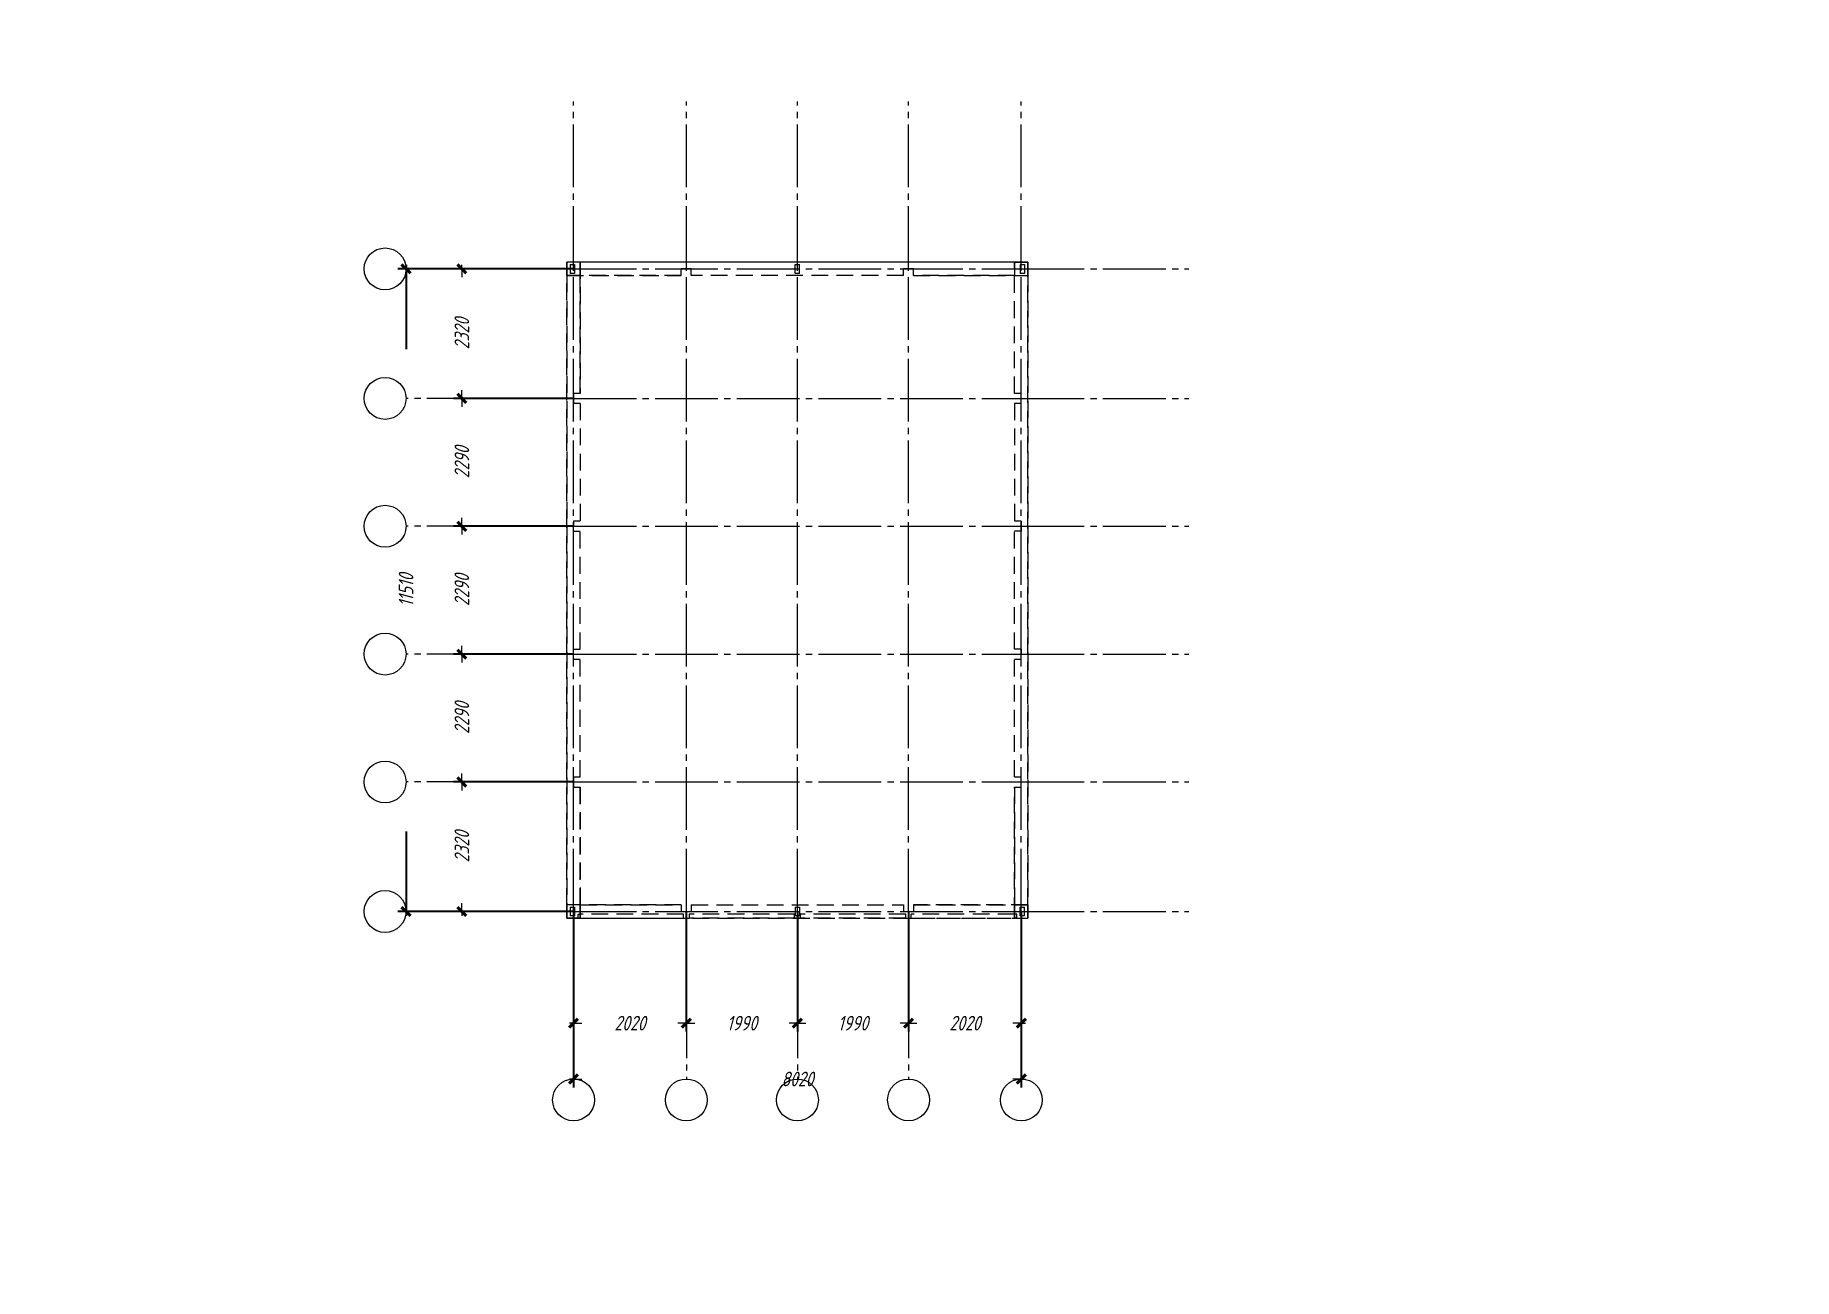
# Model space of a CAD drawing. Header units: millimetres. Extents: x 0 to 7980, y 0 to 297.
# Drawn here: x 420 to 840, y 0 to 297 of the extents above; entities that cross this region are included whole.
import ezdxf

# ---------------------------------------------------------------- set-up
doc = ezdxf.new("R2010")
doc.units = ezdxf.units.MM
for name, pattern in [('K5LT_AXLED', [19.5, 15, -1.5, 1.5, -1.5]), ('K5LT_BASIC', [0]), ('K5LT_DASHED', [6, 4, -2]), ('K5LT_THIN', [0])]:
    doc.linetypes.add(name, pattern=pattern)
doc.layers.add('Системный слой', color=7, linetype='Continuous')
doc.styles.add('KDIMTEXTSTYLE', font='GOST_AU.SHX', dxfattribs={"width": 0.96, "oblique": 15, "height": 5})
doc.styles.add('KTEXTSTYLE', font='GOST_AU.SHX', dxfattribs={"width": 0.96, "height": 5})
doc.dimstyles.new('KDIMSTYLE (0.01)', dxfattribs={"dimtxt": 5, "dimasz": 1, "dimexe": 2, "dimexo": 0, "dimgap": 1, "dimtad": 1, "dimlfac": 75, "dimtxsty": 'KDIMTEXTSTYLE', "dimsah": 1, "dimcen": 0, "dimdle": 1, "dimadec": 0, "dimazin": 0, "dimtfac": 0.667, "dimtmove": 0, "dimatfit": 3, "dimfxl": 0, "dimtvp": 1, "dimtolj": 1, "dimtzin": 0, "dimarcsym": 0})

msp = doc.modelspace()

# ---------------------------------------------------------------- blocks, each defined once
blk = doc.blocks.new('U14')
at = {"layer": 'Системный слой', "color": 30, "linetype": 'K5LT_AXLED', "lineweight": 18}
for p, q in [((528.57, 87.72), (508.57, 87.72)), ((548.57, 87.72), (528.57, 87.72)), ((548.57, 87.72), (655.51, 87.72)), ((655.51, 87.72), (695.51, 87.72))]:
    blk.add_line(p, q, dxfattribs=at)
at = {"layer": 'Системный слой', "color": 7, "linetype": 'K5LT_THIN', "lineweight": 18}
blk.add_arc((503.57, 87.72), 5, 0, 360, dxfattribs=at)
blk = doc.blocks.new('U15')
at = {"layer": 'Системный слой', "color": 30, "linetype": 'K5LT_AXLED', "lineweight": 18}
for p, q in [((528.57, 118.65), (508.57, 118.65)), ((548.57, 118.65), (528.57, 118.65)), ((548.57, 118.65), (655.51, 118.65)), ((655.51, 118.65), (695.51, 118.65))]:
    blk.add_line(p, q, dxfattribs=at)
at = {"layer": 'Системный слой', "color": 7, "linetype": 'K5LT_THIN', "lineweight": 18}
blk.add_arc((503.57, 118.65), 5, 0, 360, dxfattribs=at)
blk = doc.blocks.new('U16')
at = {"layer": 'Системный слой', "color": 30, "linetype": 'K5LT_AXLED', "lineweight": 18}
for p, q in [((528.57, 149.19), (508.57, 149.19)), ((548.57, 149.19), (528.57, 149.19)), ((548.57, 149.19), (655.51, 149.19)), ((655.51, 149.19), (695.51, 149.19))]:
    blk.add_line(p, q, dxfattribs=at)
at = {"layer": 'Системный слой', "color": 7, "linetype": 'K5LT_THIN', "lineweight": 18}
blk.add_arc((503.57, 149.19), 5, 0, 360, dxfattribs=at)
blk = doc.blocks.new('U17')
at = {"layer": 'Системный слой', "color": 30, "linetype": 'K5LT_AXLED', "lineweight": 18}
for p, q in [((528.57, 179.72), (508.57, 179.72)), ((548.57, 179.72), (528.57, 179.72)), ((548.57, 179.72), (655.51, 179.72)), ((655.51, 179.72), (695.51, 179.72))]:
    blk.add_line(p, q, dxfattribs=at)
at = {"layer": 'Системный слой', "color": 7, "linetype": 'K5LT_THIN', "lineweight": 18}
blk.add_arc((503.57, 179.72), 5, 0, 360, dxfattribs=at)
blk = doc.blocks.new('U18')
at = {"layer": 'Системный слой', "color": 30, "linetype": 'K5LT_AXLED', "lineweight": 18}
for p, q in [((528.57, 210.25), (508.57, 210.25)), ((548.57, 210.25), (528.57, 210.25)), ((548.57, 210.25), (655.51, 210.25)), ((655.51, 210.25), (695.51, 210.25))]:
    blk.add_line(p, q, dxfattribs=at)
at = {"layer": 'Системный слой', "color": 7, "linetype": 'K5LT_THIN', "lineweight": 18}
blk.add_arc((503.57, 210.25), 5, 0, 360, dxfattribs=at)
blk = doc.blocks.new('U19')
at = {"layer": 'Системный слой', "color": 30, "linetype": 'K5LT_AXLED', "lineweight": 18}
for p, q in [((528.57, 241.19), (508.57, 241.19)), ((548.57, 241.19), (528.57, 241.19)), ((548.57, 241.19), (655.51, 241.19)), ((655.51, 241.19), (695.51, 241.19))]:
    blk.add_line(p, q, dxfattribs=at)
at = {"layer": 'Системный слой', "color": 7, "linetype": 'K5LT_THIN', "lineweight": 18}
blk.add_arc((503.57, 241.19), 5, 0, 360, dxfattribs=at)
blk = doc.blocks.new('U20')
at = {"layer": 'Системный слой', "color": 30, "linetype": 'K5LT_AXLED', "lineweight": 18}
for p, q in [((548.57, 241.19), (548.57, 281.19)), ((548.57, 87.72), (548.57, 241.19)), ((548.57, 87.72), (548.57, 67.72)), ((548.57, 67.72), (548.57, 47.72))]:
    blk.add_line(p, q, dxfattribs=at)
at = {"layer": 'Системный слой', "color": 7, "linetype": 'K5LT_THIN', "lineweight": 18}
blk.add_arc((548.57, 42.72), 5, 0, 360, dxfattribs=at)
blk = doc.blocks.new('U21')
at = {"layer": 'Системный слой', "color": 30, "linetype": 'K5LT_AXLED', "lineweight": 18}
for p, q in [((575.51, 241.19), (575.51, 281.19)), ((575.51, 87.72), (575.51, 241.19)), ((575.51, 87.72), (575.51, 67.72)), ((575.51, 67.72), (575.51, 47.72))]:
    blk.add_line(p, q, dxfattribs=at)
at = {"layer": 'Системный слой', "color": 7, "linetype": 'K5LT_THIN', "lineweight": 18}
blk.add_arc((575.51, 42.72), 5, 0, 360, dxfattribs=at)
blk = doc.blocks.new('U22')
at = {"layer": 'Системный слой', "color": 30, "linetype": 'K5LT_AXLED', "lineweight": 18}
for p, q in [((602.04, 241.19), (602.04, 281.19)), ((602.04, 87.72), (602.04, 241.19)), ((602.04, 87.72), (602.04, 67.72)), ((602.04, 67.72), (602.04, 47.72))]:
    blk.add_line(p, q, dxfattribs=at)
at = {"layer": 'Системный слой', "color": 7, "linetype": 'K5LT_THIN', "lineweight": 18}
blk.add_arc((602.04, 42.72), 5, 0, 360, dxfattribs=at)
blk = doc.blocks.new('U23')
at = {"layer": 'Системный слой', "color": 30, "linetype": 'K5LT_AXLED', "lineweight": 18}
for p, q in [((628.57, 241.19), (628.57, 281.19)), ((628.57, 87.72), (628.57, 241.19)), ((628.57, 87.72), (628.57, 67.72)), ((628.57, 67.72), (628.57, 47.72))]:
    blk.add_line(p, q, dxfattribs=at)
at = {"layer": 'Системный слой', "color": 7, "linetype": 'K5LT_THIN', "lineweight": 18}
blk.add_arc((628.57, 42.72), 5, 0, 360, dxfattribs=at)
blk = doc.blocks.new('U24')
at = {"layer": 'Системный слой', "color": 30, "linetype": 'K5LT_AXLED', "lineweight": 18}
for p, q in [((655.51, 241.19), (655.51, 281.19)), ((655.51, 87.72), (655.51, 241.19)), ((655.51, 87.72), (655.51, 67.72)), ((655.51, 67.72), (655.51, 47.72))]:
    blk.add_line(p, q, dxfattribs=at)
at = {"layer": 'Системный слой', "color": 7, "linetype": 'K5LT_THIN', "lineweight": 18}
blk.add_arc((655.51, 42.72), 5, 0, 360, dxfattribs=at)
blk = doc.blocks.new('U13')
at = {"layer": 'Системный слой'}
for name in ['U20', 'U21', 'U22', 'U23', 'U24', 'U19', 'U18', 'U17', 'U16', 'U15', 'U14']:
    blk.add_blockref(name, (0, 0), dxfattribs=at)
blk = doc.blocks.new('U25')
at = {"layer": 'Системный слой', "color": 7, "linetype": 'K5LT_DASHED', "lineweight": 18}
for p, q in [((550.17, 242.79), (546.97, 242.79)), ((546.97, 242.79), (546.97, 239.59)), ((657.1, 242.79), (546.97, 242.79)), ((550.17, 242.79), (546.97, 242.79)), ((546.97, 239.59), (546.97, 242.79)), ((546.97, 179.72), (546.97, 242.79)), ((550.17, 239.59), (546.97, 239.59)), ((546.97, 239.59), (574.3, 239.59)), ((550.17, 239.59), (546.97, 239.59)), ((546.97, 239.59), (546.97, 179.72)), ((547.77, 242.25), (547.77, 240.12)), ((547.77, 242.25), (548.84, 242.25)), ((548.84, 240.12), (547.77, 240.12)), ((548.84, 242.25), (548.84, 240.12)), ((550.17, 239.59), (550.17, 242.79)), ((653.9, 242.79), (550.17, 242.79)), ((550.17, 239.59), (550.17, 242.79)), ((550.17, 242.79), (550.17, 211.45)), ((574.3, 239.59), (550.17, 239.59)), ((550.17, 211.45), (550.17, 239.59)), ((574.3, 239.59), (574.3, 241.19)), ((576.7, 241.19), (574.3, 241.19)), ((576.7, 239.59), (576.7, 241.19)), ((627.37, 239.59), (576.7, 239.59)), ((601.5, 240.12), (601.5, 242.25)), ((601.5, 242.25), (602.57, 242.25)), ((602.57, 240.12), (601.5, 240.12)), ((602.57, 240.12), (602.57, 242.25)), ((627.37, 239.59), (627.37, 241.19)), ((629.77, 241.19), (627.37, 241.19)), ((629.77, 239.59), (629.77, 241.19)), ((629.77, 239.59), (657.1, 239.59)), ((653.9, 239.59), (629.77, 239.59)), ((653.9, 242.79), (653.9, 239.59)), ((653.9, 242.79), (657.1, 242.79)), ((653.9, 211.45), (653.9, 242.79)), ((653.9, 242.79), (657.1, 242.79)), ((653.9, 242.79), (653.9, 239.59)), ((653.9, 239.59), (657.1, 239.59)), ((653.9, 211.45), (653.9, 239.59)), ((653.9, 239.59), (657.1, 239.59)), ((655.24, 242.25), (656.3, 242.25)), ((655.24, 242.25), (655.24, 240.12)), ((656.3, 240.12), (655.24, 240.12)), ((656.3, 242.25), (656.3, 240.12)), ((657.1, 242.79), (657.1, 239.59)), ((657.1, 239.59), (657.1, 242.79)), ((657.1, 149.19), (657.1, 242.79)), ((657.1, 239.59), (657.1, 149.19)), ((550.17, 211.45), (548.57, 211.45)), ((548.57, 211.45), (548.57, 209.05)), ((655.5, 211.45), (653.9, 211.45)), ((655.5, 209.05), (655.5, 211.45)), ((550.17, 209.05), (548.57, 209.05)), ((550.17, 209.05), (550.17, 180.92)), ((655.5, 209.05), (653.9, 209.05)), ((653.9, 209.05), (653.9, 180.92)), ((550.17, 180.92), (548.57, 180.92)), ((548.57, 180.92), (548.57, 179.72)), ((655.5, 180.92), (653.9, 180.92)), ((655.5, 180.92), (655.5, 178.52)), ((548.57, 179.72), (546.97, 179.72)), ((546.97, 89.32), (546.97, 179.72)), ((546.97, 179.72), (546.97, 86.12)), ((548.57, 179.72), (546.97, 179.72)), ((548.57, 178.52), (548.57, 179.72)), ((548.57, 178.52), (550.17, 178.52)), ((550.17, 150.39), (550.17, 178.52)), ((655.5, 178.52), (653.9, 178.52)), ((653.9, 150.39), (653.9, 178.52)), ((548.57, 147.99), (548.57, 150.39)), ((548.57, 150.39), (550.17, 150.39)), ((548.57, 147.99), (550.17, 147.99)), ((550.17, 119.85), (550.17, 147.99)), ((655.5, 150.39), (653.9, 150.39)), ((653.9, 119.85), (653.9, 147.99)), ((653.9, 147.99), (655.5, 147.99)), ((655.5, 150.39), (655.5, 149.19)), ((655.5, 149.19), (657.1, 149.19)), ((655.5, 147.99), (655.5, 149.19)), ((655.5, 149.19), (657.1, 149.19)), ((657.1, 89.32), (657.1, 149.19)), ((657.1, 149.19), (657.1, 86.12)), ((548.57, 119.85), (550.17, 119.85)), ((548.57, 119.85), (548.57, 117.45)), ((653.9, 119.85), (655.5, 119.85)), ((655.5, 117.45), (655.5, 119.85)), ((548.57, 117.45), (550.17, 117.45)), ((550.17, 89.32), (550.17, 117.45)), ((550.17, 117.45), (550.17, 87.11)), ((653.9, 87.11), (653.9, 117.45)), ((653.9, 117.45), (655.5, 117.45)), ((653.9, 117.45), (653.9, 89.32)), ((550.17, 89.32), (546.97, 89.32)), ((546.97, 86.12), (546.97, 89.32)), ((574.3, 89.32), (546.97, 89.32)), ((550.17, 89.32), (546.97, 89.32)), ((546.97, 89.32), (546.97, 86.12)), ((547.77, 88.79), (548.84, 88.79)), ((547.77, 88.79), (547.77, 86.65)), ((548.84, 88.79), (548.84, 86.65)), ((550.17, 86.12), (550.17, 89.32)), ((550.17, 87.11), (550.17, 89.32)), ((550.17, 89.32), (574.3, 89.32)), ((550.17, 89.32), (550.17, 86.12)), ((574.3, 89.32), (574.3, 87.72)), ((576.7, 89.32), (627.37, 89.32)), ((576.7, 89.32), (576.7, 87.72)), ((601.5, 88.79), (601.5, 86.65)), ((601.5, 88.79), (602.57, 88.79)), ((602.57, 88.79), (602.57, 86.65)), ((627.37, 89.32), (627.37, 87.72)), ((629.77, 89.32), (653.9, 89.32)), ((629.77, 89.32), (629.77, 87.72)), ((657.1, 89.32), (629.77, 89.32)), ((653.9, 89.32), (653.9, 86.12)), ((653.9, 89.32), (657.1, 89.32)), ((653.9, 87.11), (653.9, 89.32)), ((653.9, 89.32), (657.1, 89.32)), ((653.9, 89.32), (653.9, 86.12)), ((655.24, 86.65), (655.24, 88.79)), ((655.24, 88.79), (656.3, 88.79)), ((656.3, 86.65), (656.3, 88.79)), ((657.1, 86.12), (657.1, 89.32)), ((657.1, 89.32), (657.1, 86.12)), ((550.17, 86.12), (546.97, 86.12)), ((546.97, 86.12), (657.1, 86.12)), ((549.64, 86.12), (546.97, 86.12)), ((550.17, 86.12), (546.97, 86.12)), ((548.84, 86.65), (547.77, 86.65)), ((549.64, 86.12), (549.64, 87.11)), ((549.64, 87.11), (550.17, 87.11)), ((549.64, 86.12), (550.17, 86.12)), ((550.17, 86.12), (550.17, 87.11)), ((574.84, 87.11), (550.17, 87.11)), ((550.17, 86.12), (550.17, 87.11)), ((550.17, 86.12), (574.84, 86.12)), ((574.3, 87.72), (576.7, 87.72)), ((574.84, 86.12), (574.84, 87.11)), ((574.84, 86.12), (576.17, 86.12)), ((601.37, 87.11), (576.17, 87.11)), ((576.17, 87.11), (576.17, 86.12)), ((601.37, 86.12), (576.17, 86.12)), ((601.37, 86.12), (601.37, 87.11)), ((602.7, 86.12), (601.37, 86.12)), ((602.57, 86.65), (601.5, 86.65)), ((627.9, 87.11), (602.7, 87.11)), ((602.7, 87.11), (602.7, 86.12)), ((627.9, 86.12), (602.7, 86.12)), ((627.37, 87.72), (629.77, 87.72)), ((627.9, 86.12), (627.9, 87.11)), ((627.9, 86.12), (629.24, 86.12)), ((629.24, 86.12), (629.24, 87.11)), ((653.9, 87.11), (629.24, 87.11)), ((629.24, 86.12), (653.9, 86.12)), ((653.9, 86.12), (653.9, 87.11)), ((654.44, 87.11), (653.9, 87.11)), ((653.9, 86.12), (653.9, 87.11)), ((653.9, 86.12), (657.1, 86.12)), ((654.44, 86.12), (653.9, 86.12)), ((653.9, 86.12), (657.1, 86.12)), ((654.44, 86.12), (654.44, 87.11)), ((654.44, 86.12), (657.1, 86.12)), ((656.3, 86.65), (655.24, 86.65))]:
    blk.add_line(p, q, dxfattribs=at)
blk = doc.blocks.new('KDIMARROW_03')
at = {"layer": 'Системный слой', "color": 0, "linetype": 'K5LT_BASIC', "lineweight": 40}
blk.add_line((-1.06, -1.06), (1.06, 1.06), dxfattribs=at)
at = {"layer": 'Системный слой', "color": 0, "linetype": 'K5LT_THIN', "lineweight": 18}
for q in [(-1, 0), (2, 0)]:
    blk.add_line((0, 0), q, dxfattribs=at)

# ---------------------------------------------------------------- dimensions: what is measured, and where the dimension line sits
at = {"layer": 'Системный слой', "color": 7}
for base, p1, p2, location in [((508.57415, 87.72096), (548.57415, 241.18762), (548.57415, 87.72096), (508.57415, 164.45429)), ((521.90749, 210.25429), (548.57415, 241.18762), (548.57415, 210.25429), (521.90749, 225.72096)), ((521.90749, 179.72096), (548.57415, 210.25429), (548.57415, 179.72096), (521.90749, 194.98762)), ((521.90749, 149.18762), (548.57415, 179.72096), (548.57415, 149.18762), (521.90749, 164.45429)), ((521.90749, 118.65429), (548.57415, 149.18762), (548.57415, 118.65429), (521.90749, 133.92096)), ((521.90749, 87.72096), (548.57415, 118.65429), (548.57415, 87.72096), (521.90749, 103.18762))]:
    msp.add_linear_dim(base=base, p1=p1, p2=p2, angle=90, location=location, dimstyle='KDIMSTYLE (0.01)', override={"dimexo": 0, "dimpost": '\\H3.5;\\W0.965;\\Q15;<>', "dimblk1": 'KDIMARROW_03', "dimblk2": 'KDIMARROW_03', "dimse1": 0, "dimse2": 0, "dimclrt": 7, "dimtolj": 1}, dxfattribs=at).render()
for base, p1, p2, location in [((548.57415, 61.05429), (575.50749, 87.72096), (548.57415, 87.72096), (562.04082, 61.05429)), ((548.57415, 47.72096), (655.50749, 87.72096), (548.57415, 87.72096), (602.04082, 47.72096)), ((575.50749, 61.05429), (602.04082, 87.72096), (575.50749, 87.72096), (588.77415, 61.05429)), ((602.04082, 61.05429), (628.57415, 87.72096), (602.04082, 87.72096), (615.30749, 61.05429)), ((628.57415, 61.05429), (655.50749, 87.72096), (628.57415, 87.72096), (642.04082, 61.05429))]:
    msp.add_linear_dim(base=base, p1=p1, p2=p2, location=location, dimstyle='KDIMSTYLE (0.01)', override={"dimexo": 0, "dimpost": '\\H3.5;\\W0.965;\\Q15;<>', "dimblk1": 'KDIMARROW_03', "dimblk2": 'KDIMARROW_03', "dimse1": 0, "dimse2": 0, "dimclrt": 7, "dimtolj": 1}, dxfattribs=at).render()

# ---------------------------------------------------------------- block references
at = {"layer": 'Системный слой'}
for name in ['U13', 'U25']:
    msp.add_blockref(name, (0, 0), dxfattribs=at)

msp.set_redraw_order([(e.dxf.handle, doc.entitydb.next_handle()) for e in msp.query("TEXT MTEXT ATTDEF DIMENSION ARC_DIMENSION")])  # texts and dimensions are drawn at this point

doc.saveas('drawing.dxf')
